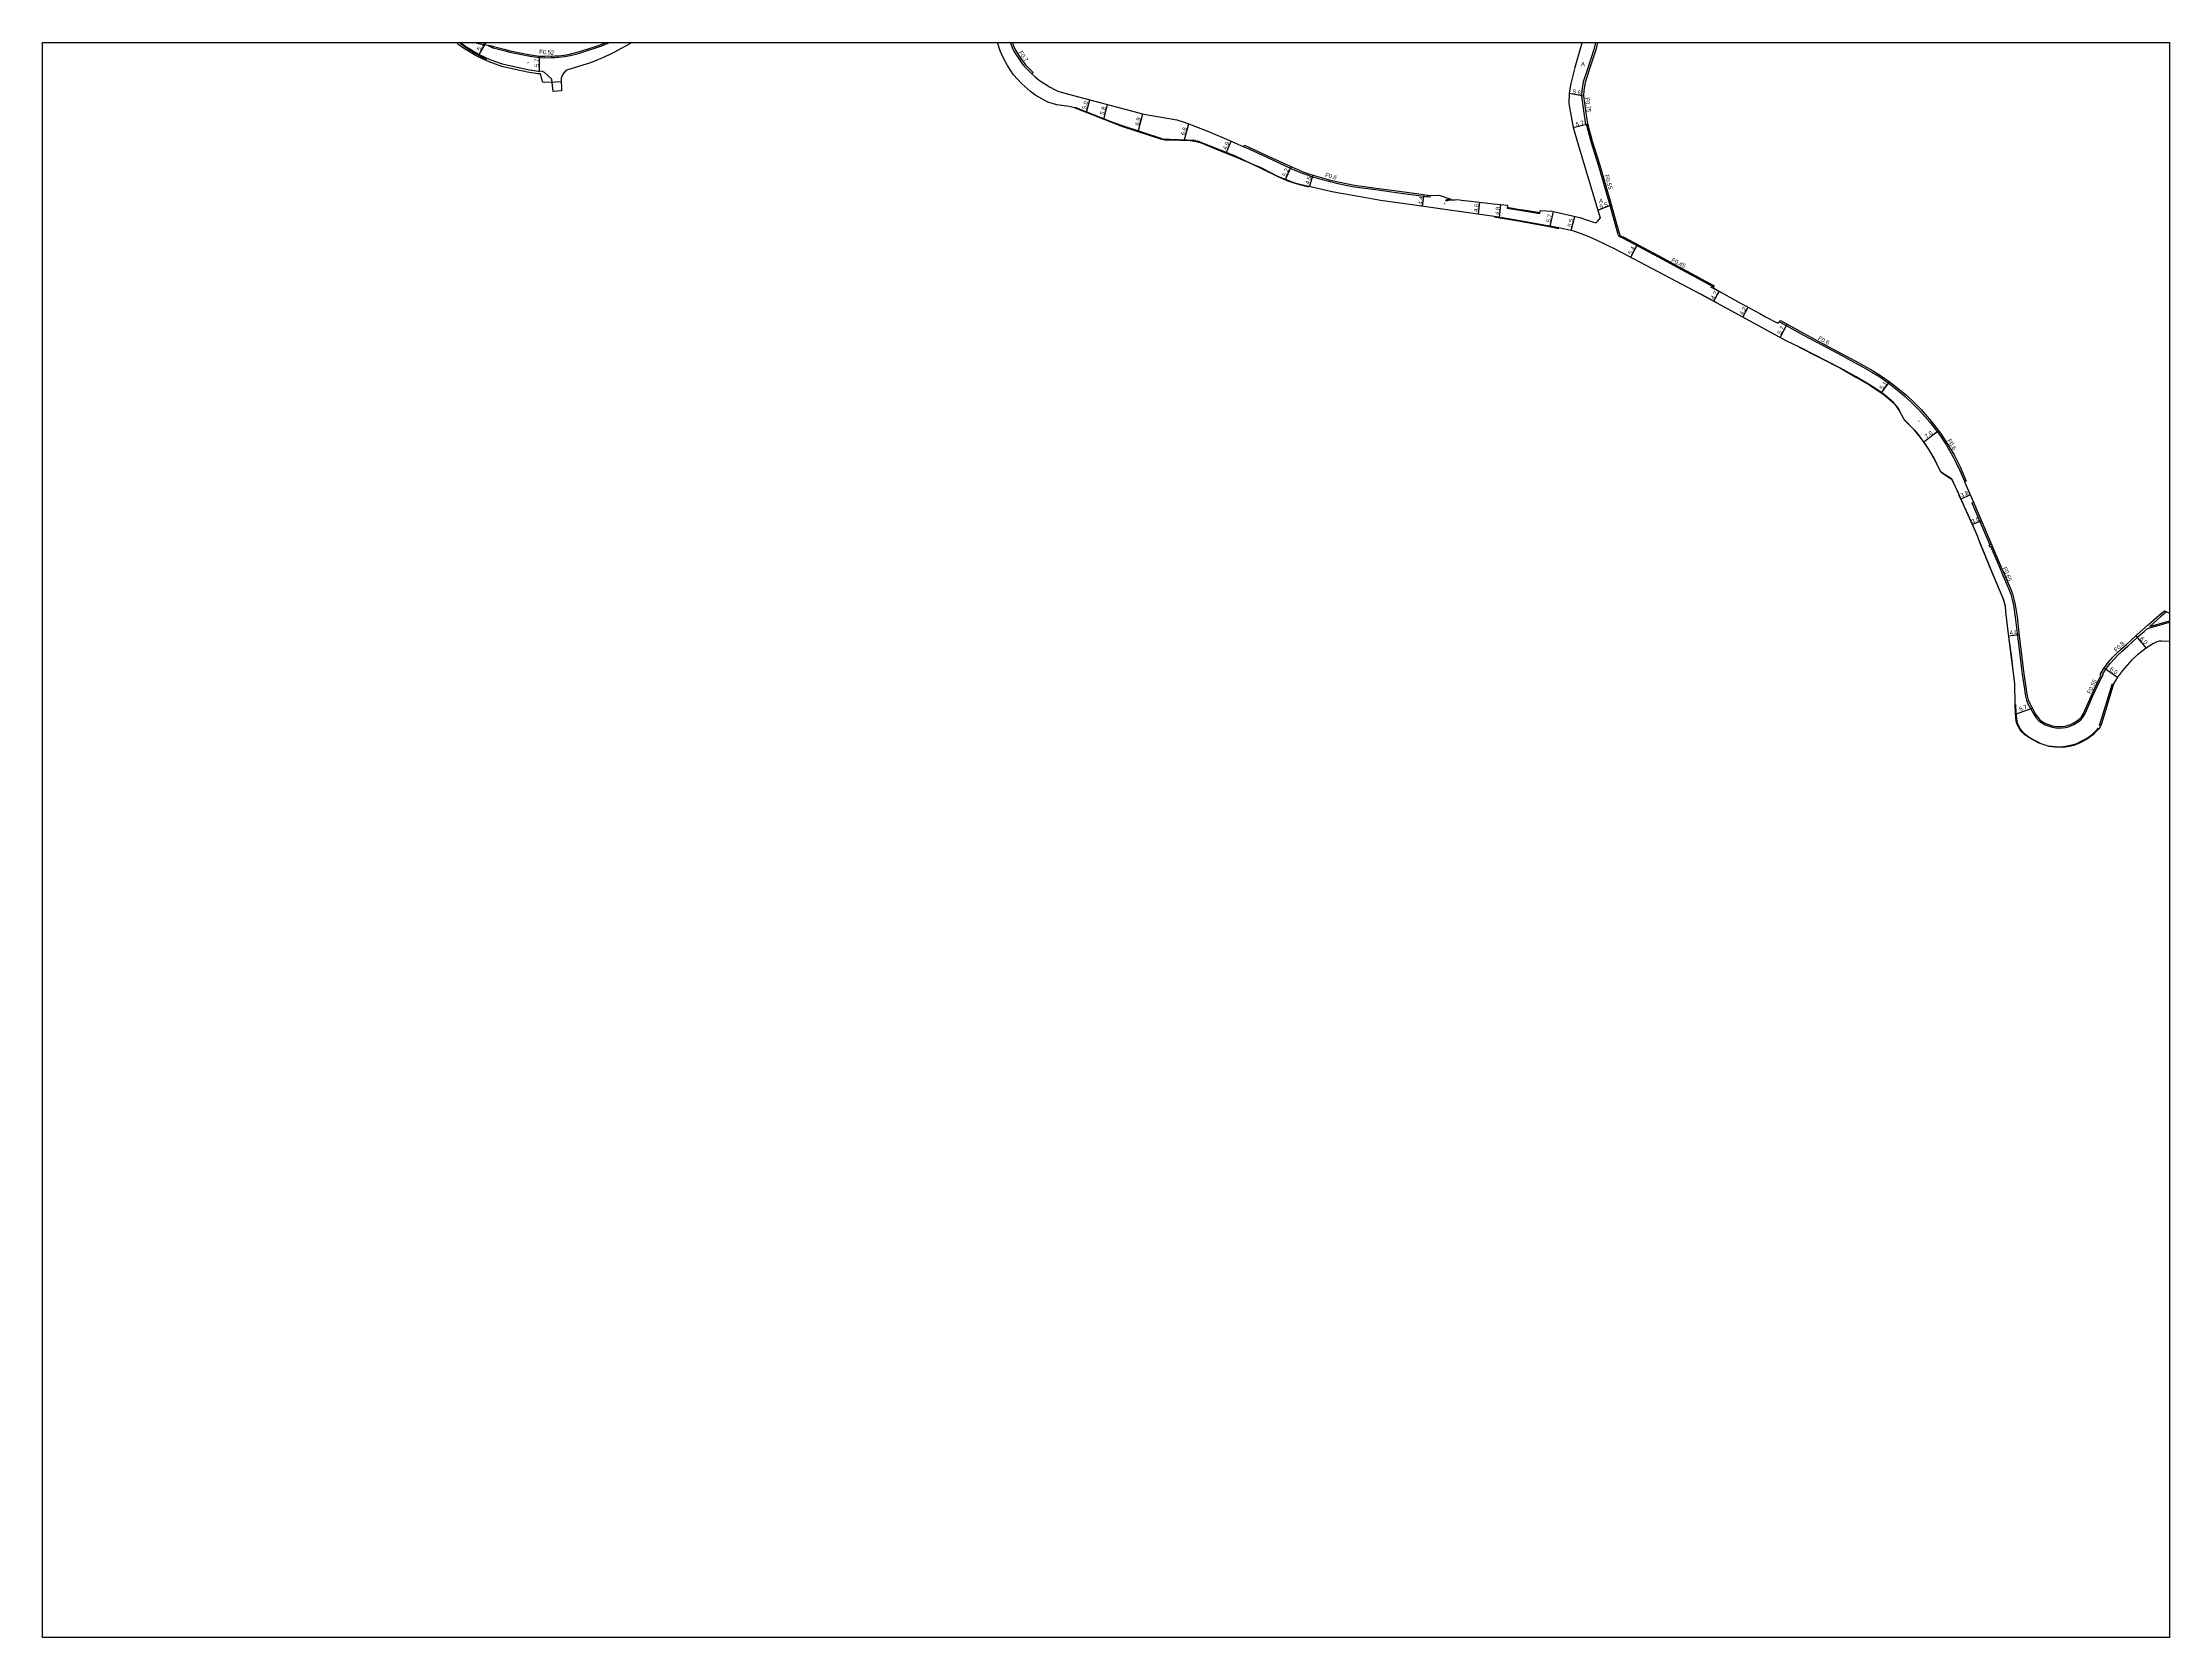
# Model space of a CAD drawing. Header units: metres. Extents: x -24000 to -20000, y -114000 to -111000.
# Drawn here: x -23200 to -22400, y -112200 to -111600 of the extents above; entities that cross this region are included whole.
import ezdxf

# ---------------------------------------------------------------- set-up
doc = ezdxf.new("R2010")
doc.units = ezdxf.units.M
doc.header["$LTSCALE"] = 2.5
for name, color, linetype in [('その他', 7, 'Continuous'), ('側溝・桝', 7, 'Continuous'), ('図郭', 7, 'Continuous'), ('幅員', 7, 'Continuous'), ('歩道・分離帯・安全施設', 7, 'Continuous'), ('舗装', 7, 'Continuous'), ('道路', 7, 'Continuous')]:
    doc.layers.add(name, color=color, linetype=linetype)
doc.styles.get("Standard").update_dxf_attribs({"font": ''})
doc.styles.add('YOKO_DECO', font='')
doc.styles.get('Standard').set_extended_font_data('@MS PGothic')
doc.styles.get('YOKO_DECO').set_extended_font_data('MS PGothic')

msp = doc.modelspace()

# ---------------------------------------------------------------- linework, layer by layer
at = {"layer": 'その他'}
msp.add_lwpolyline([(-23044.28, -111600), (-23043.75, -111600.44), (-23041.23, -111602.26), (-23039.77, -111603.15), (-23038.14, -111604.15), (-23037.16, -111604.75), (-23036.25, -111605.29), (-23032.15, -111607.19), (-23027.42, -111608.85), (-23017.6, -111611.08), (-23013.68, -111611.64), (-23012.87, -111611.71), (-23012.05, -111614.84), (-23011.16, -111614.88), (-23006.95, -111614.75), (-23004.95, -111614.64), (-23004.91, -111614.64)], dxfattribs=at)
at = {"layer": '側溝・桝'}
for points in [[(-23038.02, -111600.18), (-23038.33, -111600)], [(-23037.91, -111600), (-23038.02, -111600.18)], [(-23034.23, -111600), (-23033.46, -111600.45)], [(-23008.43, -111605.63), (-23007.33, -111605.6), (-23005.78, -111605.52), (-23003.69, -111605.24), (-23001.59, -111604.86), (-22999.31, -111604.32), (-22996.57, -111603.54), (-22991.88, -111602.02), (-22990.33, -111601.49), (-22989.26, -111601.08), (-22988.46, -111600.75), (-22987.65, -111600.35), (-22987.02, -111600)], [(-22835.93, -111600), (-22835.89, -111600.12), (-22835.47, -111601.48), (-22835.16, -111602.21), (-22834.55, -111603.37), (-22833.82, -111604.58), (-22832.7, -111606.31), (-22831.77, -111607.58), (-22830.76, -111608.83), (-22829.66, -111610.05), (-22827.84, -111611.82)], [(-22619.48, -111630.81), (-22619.48, -111630.79), (-22620.29, -111625.69), (-22621, -111620.07), (-22620.88, -111617.99), (-22620.34, -111614.72), (-22618.81, -111609.9), (-22616.27, -111602.07), (-22615.73, -111600)], [(-23032.52, -111601), (-23032.4, -111601.08), (-23030.59, -111601.95), (-23028.53, -111602.5), (-23026.46, -111603.06), (-23024.2, -111603.6), (-23020.48, -111604.33), (-23016.6, -111605.09), (-23013.07, -111605.59), (-23011.07, -111605.7), (-23008.43, -111605.61)], [(-22619.48, -111630.81), (-22619.28, -111630.76), (-22618.75, -111630.63)], [(-22607.32, -111672.23), (-22608.42, -111668.53), (-22610.42, -111661.26), (-22614.69, -111646.46), (-22617.48, -111637.37), (-22619.28, -111630.76)], [(-22748.13, -111639.22), (-22746.23, -111640.05), (-22739.21, -111643.28), (-22731.01, -111647.08), (-22728.14, -111648.38), (-22726.2, -111649.15), (-22724.3, -111649.82), (-22721.83, -111650.61), (-22720.13, -111651.11), (-22716.21, -111652.18), (-22712.83, -111653.01), (-22709.19, -111653.77), (-22706.62, -111654.24), (-22698.52, -111655.35), (-22691.72, -111656.27), (-22682.4, -111657.53), (-22679.06, -111658.01)], [(-22607.32, -111672.23), (-22607.13, -111672.85)], [(-22607.13, -111672.85), (-22605.26, -111673.72), (-22599.82, -111676.64), (-22592.32, -111680.65), (-22571.48, -111691.95)], [(-22546.64, -111705.1), (-22537.67, -111710.05), (-22530.78, -111713.74), (-22523.02, -111717.91), (-22518.52, -111720.33), (-22515.16, -111722.15), (-22511.74, -111724.09), (-22508.99, -111725.78), (-22505.84, -111728.01), (-22502.47, -111730.61), (-22499.35, -111733.14), (-22496.34, -111736.01), (-22493.84, -111738.53), (-22490.14, -111742.82), (-22486.64, -111747.27), (-22483.85, -111751.49), (-22481.44, -111755.69), (-22479.32, -111759.89), (-22477, -111765.22)], [(-22473.74, -111772.89), (-22474.33, -111773.15), (-22467.56, -111788.94)], [(-22467.23, -111789.71), (-22466.84, -111790.6), (-22464.22, -111796.7), (-22462.51, -111800.71), (-22460.39, -111805.61), (-22459.66, -111807.5), (-22459.14, -111809.5), (-22458.72, -111811.65), (-22457.98, -111816.14), (-22457.24, -111822.14), (-22455.65, -111835.58), (-22455.37, -111837.64), (-22454.57, -111843.31), (-22454.43, -111844.31), (-22454.21, -111845.88), (-22453.81, -111847.44), (-22453.26, -111848.73), (-22450.92, -111852.91), (-22450.13, -111854.04), (-22449.16, -111855.17), (-22447.78, -111856.11), (-22446.75, -111856.69), (-22446.39, -111856.81), (-22445.26, -111857.23), (-22444.13, -111857.58), (-22442.79, -111857.86), (-22441.57, -111857.89), (-22440.28, -111857.82), (-22439.12, -111857.68), (-22438.29, -111857.5), (-22437.08, -111857.09), (-22435.95, -111856.61), (-22434.28, -111855.51), (-22433.31, -111854.74), (-22432.68, -111854.06), (-22432.19, -111853.33), (-22431.84, -111852.68), (-22430.28, -111849.25), (-22428.9, -111846.07), (-22428.08, -111844.12), (-22427.05, -111842.03), (-22426.26, -111840.37), (-22424.81, -111837.63), (-22425.01, -111837.49), (-22423.89, -111835.77), (-22422.24, -111833.63), (-22420.72, -111831.79), (-22419.39, -111830.44), (-22417.63, -111828.86), (-22415.65, -111827.02), (-22414.02, -111825.53), (-22411.74, -111823.47), (-22409.56, -111821.53), (-22408.29, -111820.45), (-22400, -111818.11)], [(-22401.09, -111814.16), (-22403.31, -111816.01), (-22407.37, -111819.66), (-22400, -111817.49)]]:
    msp.add_lwpolyline(points, dxfattribs=at)
at = {"layer": '側溝・桝', "flags": 128}
for points in [[(-23030.4, -111601.46), (-23030.59, -111601.97)], [(-23008.43, -111605.63), (-23008.44, -111605.09)]]:
    msp.add_lwpolyline(points, dxfattribs=at)
at = {"layer": '側溝・桝'}
for points in [[(-22678.99, -111657.41), (-22678.19, -111657.51), (-22678.25, -111658.2), (-22679.07, -111658.1)], [(-22466.63, -111789.46), (-22467.44, -111789.8), (-22467.77, -111789.03), (-22466.96, -111788.69)]]:
    msp.add_lwpolyline(points, close=True, dxfattribs=at)
at = {"layer": '図郭'}
msp.add_lwpolyline([(-23200, -111600), (-22400, -111600), (-22400, -112200), (-23200, -112200)], close=True, dxfattribs=at)
at = {"layer": '幅員'}
for points in [[(-23035.83, -111604.49), (-23033.2, -111600)], [(-22807.37, -111626.35), (-22806.1, -111621.55)], [(-22800.87, -111628.92), (-22799.38, -111623.34)], [(-22625.76, -111619.05), (-22620.24, -111620.04)], [(-22787.87, -111633.56), (-22786.09, -111626.88)], [(-22770.62, -111636.93), (-22768.81, -111630.6)], [(-22624.28, -111631.99), (-22618.75, -111630.63)], [(-22754.85, -111641.61), (-22752.91, -111637.14)], [(-22732.54, -111651.48), (-22730.38, -111646.7)], [(-22723.48, -111654.19), (-22722.1, -111649.89)], [(-22680.94, -111661.61), (-22680.31, -111657.22)], [(-22659.94, -111664.61), (-22659.4, -111660.03)], [(-22652, -111665.79), (-22651.5, -111660.97)], [(-22632.89, -111669.15), (-22631.65, -111663.61)], [(-22615.03, -111663.07), (-22609.89, -111661.11)], [(-22625.03, -111670.77), (-22623.69, -111665.42)], [(-22602.64, -111680.74), (-22600.1, -111675.99)], [(-22571.35, -111697.34), (-22569.32, -111693.62)], [(-22560.47, -111703.28), (-22558.44, -111699.57)], [(-22546.47, -111710.97), (-22543.73, -111705.99)], [(-22508.35, -111731.72), (-22505.24, -111727.68)], [(-22492.39, -111750.26), (-22486.89, -111745.94)], [(-22478.4, -111771.7), (-22474.9, -111770.19)], [(-22474.09, -111781.29), (-22470.75, -111779.86)], [(-22460.5, -111823.15), (-22456.53, -111822.68)], [(-22412.7, -111823.24), (-22408.74, -111827.81)], [(-22424.55, -111835.29), (-22419.58, -111838.69)], [(-22457.93, -111852.7), (-22451.61, -111850.44)]]:
    msp.add_lwpolyline(points, dxfattribs=at)
at = {"layer": '幅員', "flags": 128}
msp.add_lwpolyline([(-23013.12, -111610.79), (-23013.02, -111605.07)], dxfattribs=at)
at = {"layer": '歩道・分離帯・安全施設'}
for points in [[(-22811.71, -111624.28), (-22797.12, -111630.08), (-22793.95, -111631.27), (-22778.98, -111636.13)], [(-22778.79, -111636.22), (-22777.83, -111636.39), (-22776.04, -111636.41), (-22766.19, -111636.74)], [(-22765.91, -111636.82), (-22757.07, -111640.41), (-22751.67, -111642.55), (-22741.49, -111647.35), (-22735.39, -111650.43), (-22731.55, -111651.98), (-22729.36, -111652.8), (-22727.18, -111653.46), (-22723.89, -111654.24)], [(-22636.79, -111664.04), (-22641.29, -111663.35), (-22645.07, -111662.75), (-22649.07, -111662.07)], [(-22653.98, -111665.58), (-22644.95, -111667.1), (-22634.57, -111668.91), (-22629.68, -111669.9)], [(-22576.38, -111694.59), (-22570.31, -111697.83)], [(-22568.51, -111694.19), (-22572.47, -111692.05)], [(-22539.26, -111714.65), (-22523.77, -111722.56), (-22517.93, -111725.83), (-22512.68, -111728.94), (-22509.15, -111731.26), (-22507.37, -111732.55), (-22503.92, -111735.47), (-22502.69, -111736.83), (-22501.7, -111738.35)], [(-22499.81, -111741.93), (-22495.96, -111745.84), (-22494.18, -111747.98), (-22492.09, -111750.8), (-22490.26, -111753.57), (-22488.59, -111756.44), (-22486.11, -111761.34), (-22485.93, -111761.56), (-22485.76, -111761.72), (-22482.06, -111764.11), (-22481.92, -111764.21), (-22481.82, -111764.35), (-22479.49, -111769.44)], [(-22479.19, -111770.22), (-22475.74, -111777.79), (-22472.37, -111785.39)], [(-22471.66, -111787.33), (-22466.98, -111798.97), (-22462.61, -111809.23), (-22462.01, -111811.14), (-22461.84, -111812.06), (-22461.62, -111814.21), (-22461.31, -111817.35), (-22460.68, -111822.6), (-22459.59, -111830.47), (-22458.87, -111836.12)], [(-22458.89, -111836.4), (-22458.28, -111841.19)], [(-22426.28, -111856.96), (-22421.48, -111841.14)], [(-22457.88, -111849.06), (-22457.73, -111852.27), (-22457.43, -111855.28), (-22457.03, -111856.52), (-22456.59, -111857.41), (-22456.01, -111858.46), (-22455.24, -111859.3), (-22454.24, -111860.23), (-22452.78, -111861.26), (-22451.04, -111862.33), (-22449, -111863.31)], [(-22445.24, -111864.55), (-22443.12, -111864.78), (-22440.94, -111864.89), (-22439.15, -111864.73), (-22437.81, -111864.5), (-22436.06, -111864.09), (-22434.85, -111863.66), (-22433.44, -111863), (-22431.65, -111862.05), (-22430.84, -111861.54), (-22430.01, -111860.91), (-22428.85, -111860), (-22427.83, -111859.05), (-22426.82, -111857.98)]]:
    msp.add_lwpolyline(points, dxfattribs=at)
at = {"layer": '道路'}
for points in [[(-23032.85, -111606.48), (-23034.05, -111605.89), (-23035.79, -111605.04), (-23037.92, -111603.78), (-23039.97, -111602.55), (-23040.89, -111601.83), (-23043.3, -111600)], [(-23042.83, -111600), (-23040.73, -111601.51), (-23039.3, -111602.38), (-23037.67, -111603.38), (-23036.69, -111603.98), (-23035.83, -111604.49), (-23031.81, -111606.35), (-23027.17, -111607.98), (-23017.46, -111610.2), (-23013.57, -111610.75), (-23013.12, -111610.79)], [(-23030.4, -111601.46), (-23035.41, -111600.58), (-23037.24, -111600.06), (-23037.34, -111600)], [(-23030.4, -111601.46), (-23028.39, -111602), (-23026.33, -111602.55), (-23024.09, -111603.09), (-23020.38, -111603.82), (-23016.51, -111604.57), (-23013.02, -111605.07), (-23011.06, -111605.18), (-23007.36, -111605.05), (-23005.83, -111604.98), (-23003.78, -111604.71), (-23001.7, -111604.33), (-22999.45, -111603.79), (-22996.73, -111603.02), (-22992.05, -111601.51), (-22990.52, -111600.98), (-22989.46, -111600.58), (-22988.69, -111600.25), (-22988.17, -111600)], [(-22978.22, -111600), (-22978.68, -111600.24), (-22980.74, -111601.37), (-22982.6, -111602.42), (-22984.93, -111603.6), (-22986.17, -111604.23), (-22989.04, -111605.6), (-22990.92, -111606.41), (-22993.84, -111607.63), (-23002.98, -111610.4), (-23003.21, -111610.55), (-23003.9, -111611.46), (-23004.38, -111612.19), (-23004.95, -111613.39), (-23004.77, -111618.22)], [(-22400, -111825.32), (-22403.03, -111825.16), (-22403.92, -111825.26), (-22404.77, -111825.39), (-22406.02, -111826.09), (-22408.74, -111827.81), (-22411.99, -111830.4), (-22414.13, -111832.26), (-22417.66, -111836.26), (-22419.58, -111838.69), (-22421.02, -111841.3), (-22425.42, -111855.88), (-22425.95, -111857.22), (-22426.54, -111858.16), (-22427.53, -111859.21), (-22428.63, -111860.25), (-22429.8, -111861.17), (-22430.6, -111861.78), (-22431.43, -111862.32), (-22433.3, -111863.31), (-22434.73, -111863.98), (-22435.98, -111864.39), (-22437.77, -111864.81), (-22439.09, -111865.02), (-22440.95, -111865.19), (-22443.14, -111865.07), (-22445.22, -111864.83), (-22449.01, -111863.59), (-22451.16, -111862.48), (-22452.87, -111861.43), (-22454.35, -111860.39), (-22455.37, -111859.49), (-22456.17, -111858.59), (-22456.81, -111857.49), (-22457.24, -111856.6), (-22457.64, -111855.3), (-22457.97, -111852.31), (-22458.08, -111849.09), (-22458.16, -111841.17), (-22459.51, -111830.48), (-22460.58, -111822.61), (-22461.2, -111817.35), (-22461.51, -111814.24), (-22461.73, -111812.04), (-22461.9, -111811.11), (-22462.5, -111809.2), (-22466.87, -111798.97), (-22471.57, -111787.28), (-22472.27, -111785.35), (-22475.67, -111777.74), (-22479.09, -111770.17), (-22481.79, -111764.33), (-22481.9, -111764.18), (-22482.04, -111764.08), (-22485.74, -111761.7), (-22485.9, -111761.54), (-22486.09, -111761.32), (-22488.5, -111756.41), (-22490.2, -111753.53), (-22492.03, -111750.76), (-22494.11, -111747.92), (-22495.89, -111745.79), (-22499.76, -111741.87), (-22501.61, -111738.31), (-22502.62, -111736.76), (-22503.84, -111735.38), (-22507.31, -111732.46), (-22509.1, -111731.19), (-22512.62, -111728.86), (-22517.86, -111725.73), (-22523.72, -111722.47), (-22539.2, -111714.54), (-22543.91, -111712.37), (-22570.33, -111697.88), (-22576.42, -111694.66), (-22608.18, -111677.8), (-22615.51, -111674.29), (-22618.22, -111673.07), (-22621.56, -111671.8), (-22624.03, -111670.98), (-22629.66, -111669.77), (-22634.56, -111668.82), (-22644.93, -111666.99), (-22653.97, -111665.46), (-22683.91, -111661.19), (-22696.74, -111659.38), (-22706.36, -111657.68), (-22712.34, -111656.68), (-22715.58, -111655.99), (-22722.01, -111654.49), (-22723.87, -111654.11), (-22727.15, -111653.35), (-22729.33, -111652.72), (-22731.52, -111651.89), (-22735.36, -111650.35), (-22741.43, -111647.22), (-22751.79, -111642.82), (-22757.18, -111640.68), (-22764.04, -111637.92), (-22766.04, -111637.33), (-22768.37, -111637), (-22776.06, -111636.75), (-22777.86, -111636.68), (-22778.99, -111636.47), (-22794.03, -111631.53), (-22797.22, -111630.36), (-22811.83, -111624.59), (-22813.84, -111624.12), (-22818.44, -111623.41), (-22821.85, -111622.43), (-22824.17, -111621.22), (-22826.41, -111619.9), (-22828.4, -111618.36), (-22831.84, -111615.37), (-22834.74, -111612.16), (-22837.01, -111608.67), (-22838.59, -111605.84), (-22839.8, -111603.17), (-22840.77, -111600)], [(-22835.19, -111600), (-22834.81, -111601.24), (-22834.52, -111601.9), (-22833.93, -111603.02), (-22833.21, -111604.2), (-22832.12, -111605.91), (-22831.21, -111607.15), (-22830.23, -111608.37), (-22829.15, -111609.55), (-22827.34, -111611.31), (-22827.84, -111611.82), (-22826.82, -111612.76), (-22824.96, -111614.25), (-22822.99, -111615.57), (-22821.23, -111616.66), (-22819.16, -111617.84), (-22818.08, -111618.32), (-22815.98, -111618.92), (-22785.74, -111626.97), (-22773.35, -111629.06), (-22770.58, -111629.92), (-22767.61, -111631.07), (-22761.5, -111633.41), (-22753.81, -111636.75), (-22748.13, -111639.22), (-22747.89, -111638.66), (-22745.99, -111639.49), (-22738.96, -111642.72), (-22730.76, -111646.53), (-22727.9, -111647.82), (-22725.99, -111648.58), (-22724.1, -111649.24), (-22721.65, -111650.03), (-22719.96, -111650.52), (-22716.06, -111651.59), (-22712.7, -111652.42), (-22709.07, -111653.17), (-22706.53, -111653.64), (-22698.43, -111654.75), (-22691.64, -111655.67), (-22682.32, -111656.93), (-22678.99, -111657.41), (-22678.19, -111657.51), (-22674.65, -111657.36)], [(-22620.96, -111600), (-22621.28, -111601.15), (-22623.66, -111609.41), (-22625.12, -111615.44), (-22625.76, -111619.05), (-22625.95, -111622.99), (-22625.33, -111626.47), (-22624.28, -111631.99), (-22622.38, -111638.31), (-22619.67, -111647.7), (-22615.03, -111663.07), (-22614.12, -111665.99), (-22615.43, -111667.48)], [(-22606.63, -111672.64), (-22607.89, -111668.37), (-22609.89, -111661.11), (-22614.16, -111646.31), (-22616.96, -111637.22), (-22618.75, -111630.63), (-22619.55, -111625.59), (-22620.24, -111620.04), (-22620.13, -111618.08), (-22619.61, -111614.9), (-22618.1, -111610.13), (-22615.55, -111602.28), (-22614.96, -111600)], [(-23007.91, -111618.37), (-23008.38, -111613.96), (-23008.6, -111613.63), (-23011.16, -111611.24), (-23011.93, -111610.95), (-23013.12, -111610.79)], [(-23004.77, -111618.22), (-23007.91, -111618.37)], [(-22674.65, -111657.36), (-22670.34, -111658.94)], [(-22670.34, -111658.94), (-22671.31, -111659.08), (-22671.8, -111659.2), (-22672.27, -111659.42), (-22671.74, -111659.51), (-22671.2, -111659.24), (-22670.95, -111659.19), (-22670.32, -111659.18), (-22668.68, -111659.12), (-22667.69, -111659.11), (-22666.26, -111659.27), (-22662.83, -111659.62), (-22658.51, -111660.13), (-22654.21, -111660.69), (-22649.04, -111661.23), (-22649.07, -111662.26)], [(-22649.07, -111662.26), (-22645.11, -111662.98), (-22641.33, -111663.58), (-22636.83, -111664.27), (-22636.72, -111663.19), (-22632.34, -111663.46), (-22624.51, -111665.22), (-22621.82, -111665.88), (-22619.22, -111666.64), (-22616.64, -111667.52), (-22616.17, -111667.66), (-22615.94, -111667.72), (-22615.57, -111667.71), (-22615.43, -111667.48)], [(-22606.63, -111672.64), (-22604.96, -111673.39), (-22599.61, -111676.25), (-22592.12, -111680.27), (-22571.29, -111691.56), (-22571.67, -111692.33), (-22561.55, -111697.87), (-22554.11, -111701.95), (-22551.98, -111703.15), (-22547.54, -111705.48), (-22547.39, -111705.47), (-22547.19, -111705.42), (-22547.03, -111705.36), (-22546.89, -111705.29), (-22546.76, -111705.2), (-22546.64, -111705.1), (-22546.3, -111704.57)], [(-22546.3, -111704.57), (-22537.37, -111709.5), (-22530.48, -111713.19), (-22522.72, -111717.36), (-22518.22, -111719.78), (-22514.85, -111721.6), (-22511.42, -111723.55), (-22508.64, -111725.25), (-22505.47, -111727.51), (-22502.08, -111730.11), (-22498.93, -111732.66), (-22495.9, -111735.56), (-22493.37, -111738.11), (-22489.65, -111742.43), (-22486.14, -111746.9), (-22483.32, -111751.16), (-22480.88, -111755.39), (-22478.75, -111759.63), (-22476.43, -111764.97), (-22477.03, -111765.23), (-22473.74, -111772.89), (-22466.25, -111790.35), (-22463.62, -111796.44), (-22461.91, -111800.45), (-22459.79, -111805.36), (-22459.03, -111807.34)], [(-22459.03, -111807.34), (-22458.51, -111809.36), (-22458.08, -111811.54), (-22457.34, -111816.04), (-22456.6, -111822.06), (-22455.01, -111835.5), (-22454.73, -111837.55), (-22453.92, -111843.22), (-22453.79, -111844.22), (-22453.57, -111845.75), (-22453.19, -111847.23), (-22452.67, -111848.45), (-22450.44, -111852.61), (-22449.69, -111853.7), (-22448.78, -111854.75), (-22447.49, -111855.63), (-22446.52, -111856.17), (-22446.2, -111856.28), (-22445.08, -111856.69), (-22443.98, -111857.04), (-22442.72, -111857.3), (-22441.58, -111857.32), (-22440.33, -111857.26), (-22439.21, -111857.13), (-22438.44, -111856.96), (-22437.28, -111856.56), (-22436.22, -111856.11), (-22434.61, -111855.05), (-22433.69, -111854.33), (-22433.13, -111853.71), (-22432.68, -111853.04), (-22432.34, -111852.43), (-22430.79, -111849.03), (-22429.41, -111845.85), (-22428.59, -111843.89), (-22427.55, -111841.78), (-22426.76, -111840.12), (-22425.66, -111838.02), (-22426.12, -111837.69), (-22424.55, -111835.29), (-22422.87, -111833.12), (-22421.32, -111831.25), (-22419.95, -111829.85), (-22418.18, -111828.26), (-22416.2, -111826.43), (-22414.57, -111824.93), (-22412.29, -111822.87), (-22410.09, -111820.92), (-22407.96, -111819.1), (-22403.84, -111815.4), (-22401.9, -111813.78)], [(-22401.9, -111813.78), (-22400, -111814.67)]]:
    msp.add_lwpolyline(points, dxfattribs=at)

# ---------------------------------------------------------------- texts
at = {"layer": '側溝・桝'}
for s, rotation, p in [('F0.52', 356.93449, (-23013.24, -111604.27)), ('F0.7', 304, (-22832.91, -111603.75)), ('F0.75', 277.11542, (-22619.82, -111620.75)), ('F0.6', 345, (-22717.73, -111650.49)), ('F0.55', 286.09513, (-22612.5, -111649.97)), ('F0.45', 332, (-22587.52, -111682.27)), ('F0.6', 332, (-22532.36, -111711.73)), ('F0.6', 301, (-22483.67, -111749.71)), ('F0.65', 293, (-22462.8, -111797.67)), ('F0.8', 43, (-22419.97, -111829.35)), ('F0.55', 65, (-22429.63, -111845.17))]:
    msp.add_text(s, height=1.6, rotation=rotation, dxfattribs=at).set_placement(p)
at = {"layer": '幅員'}
for s, rotation, p in [('5.2', 59.669, (-23035.38, -111603.22)), ('5.7', 89.03763, (-23013.34, -111609.19)), ('5.0', 75, (-22807.45, -111625.24)), ('5.6', 349.86334, (-22624.56, -111619.17)), ('5.8', 75, (-22800.79, -111627.32)), ('6.9', 75, (-22787.6, -111631.39)), ('5.7', 13.7622, (-22623.09, -111631.59)), ('6.6', 74, (-22770.36, -111635.07)), ('4.9', 66, (-22754.77, -111640.55)), ('5.2', 66, (-22732.36, -111650.58)), ('4.5', 72, (-22723.6, -111653.51)), ('4.4', 82, (-22681.06, -111661.02)), ('4.6', 83, (-22660.12, -111663.84)), ('4.8', 84, (-22652.07, -111664.93)), ('5.5', 20.83349, (-22613.99, -111662.56)), ('5.7', 77, (-22632.87, -111667.8)), ('5.5', 76, (-22624.89, -111669.54)), ('5.4', 62, (-22602.34, -111679.93)), ('4.2', 61, (-22571.28, -111696.82)), ('4.2', 61, (-22560.47, -111702.69)), ('5.7', 61, (-22546.22, -111709.99)), ('5.1', 52, (-22507.96, -111730.74)), ('7.0', 38, (-22491.27, -111749.04)), ('3.8', 23, (-22478.19, -111771.2)), ('3.6', 23, (-22474.09, -111781)), ('4.0', 7, (-22460.01, -111822.86)), ('6.0', 311, (-22411.25, -111824.3)), ('6.0', 326, (-22422.71, -111836.13)), ('6.7', 20, (-22456.18, -111851.57))]:
    msp.add_text(s, height=1.6, rotation=rotation, dxfattribs=at).set_placement(p)
at = {"layer": '舗装', "style": 'YOKO_DECO'}
for p in [(-23017.72, -111607.96, 167.53), (-22673.03, -111660.91, 156.37), (-22494.61, -111742.78, 151.3)]:
    msp.add_text('A', height=0.75, dxfattribs=at).set_placement(p)
at = {"layer": '舗装'}
for p in [(-22621.32, -111608.93), (-22614.54, -111660.34)]:
    msp.add_text('A', height=1.6, dxfattribs=at).set_placement(p)

doc.saveas('drawing.dxf')
